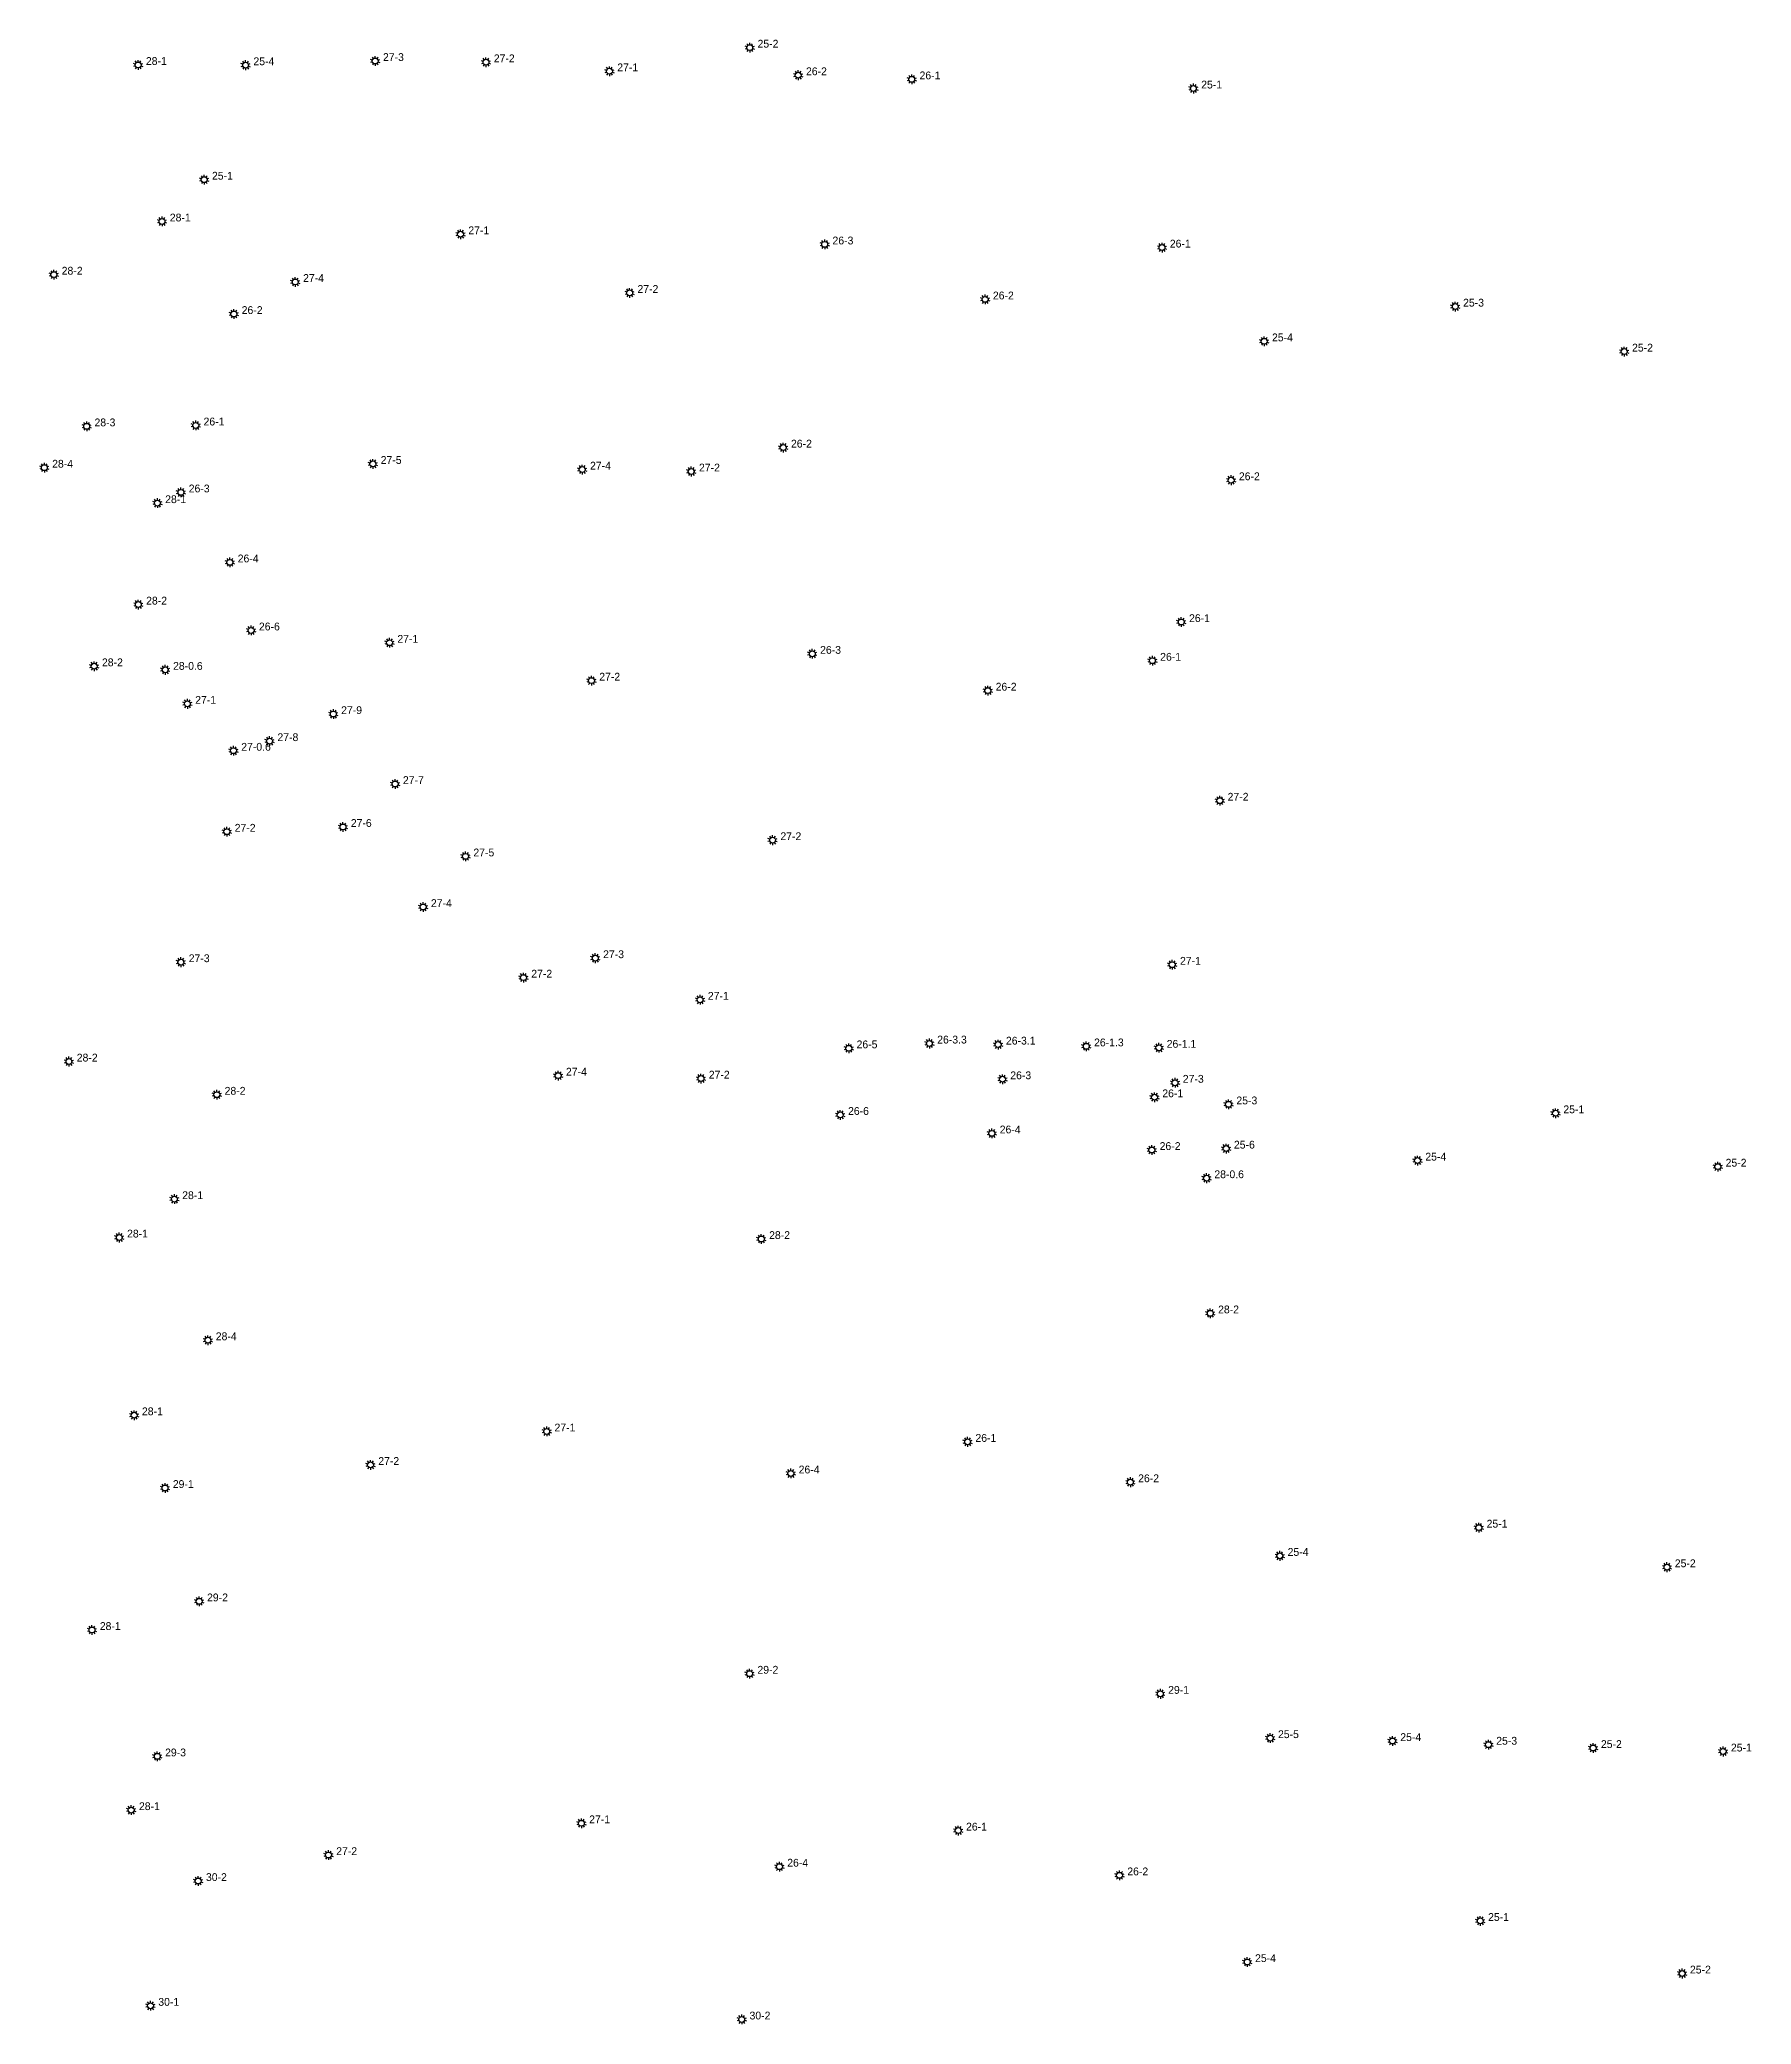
# Model space of a CAD drawing. Header units: inches. Extents: x 486468 to 494393, y 5455952 to 5461583.
# Drawn here: x 487716 to 488155, y 5456275 to 5456784 of the extents above; entities that cross this region are included whole.
import ezdxf

# ---------------------------------------------------------------- set-up
doc = ezdxf.new("R2010")
doc.units = ezdxf.units.IN
doc.header["$MEASUREMENT"] = 0
doc.layers.add('StreetLightingPoles', color=10, linetype='Continuous')

msp = doc.modelspace()

# ---------------------------------------------------------------- texts
at = {"layer": 'StreetLightingPoles'}
for s, p in [('25-2', (487900.344, 5456781.85)), ('28-1', (487743.615, 5456777.412)), ('25-4', (487771.172, 5456777.347)), ('27-3', (487804.37, 5456778.424)), ('27-2', (487832.763, 5456778.101)), ('27-1', (487864.401, 5456775.797)), ('26-2', (487912.76, 5456774.779)), ('26-1', (487941.855, 5456773.727)), ('25-1', (488014.021, 5456771.374)), ('25-1', (487760.552, 5456748.015)), ('28-1', (487749.747, 5456737.309)), ('27-1', (487826.235, 5456734.029)), ('26-3', (487919.55, 5456731.421)), ('26-1', (488005.984, 5456730.615)), ('28-2', (487722.039, 5456723.673)), ('27-4', (487783.899, 5456721.797)), ('27-2', (487869.574, 5456718.99)), ('26-2', (487768.161, 5456713.586)), ('26-2', (487960.651, 5456717.326)), ('25-3', (488081.132, 5456715.486)), ('25-4', (488032.171, 5456706.59)), ('25-2', (488124.427, 5456703.962)), ('28-3', (487730.444, 5456684.803)), ('26-1', (487758.389, 5456685.028)), ('26-2', (487908.921, 5456679.358)), ('28-4', (487719.593, 5456674.207)), ('27-5', (487803.782, 5456675.17)), ('27-4', (487857.43, 5456673.714)), ('27-2', (487885.346, 5456673.229)), ('26-3', (487754.594, 5456667.87)), ('26-2', (488023.684, 5456670.994)), ('28-1', (487748.557, 5456665.127)), ('26-4', (487767.143, 5456649.939)), ('28-2', (487743.677, 5456639.126)), ('26-6', (487772.584, 5456632.501)), ('26-1', (488010.92, 5456634.644)), ('27-1', (487808.056, 5456629.343)), ('28-2', (487732.363, 5456623.321)), ('28-0.6', (487750.577, 5456622.405)), ('26-3', (487916.377, 5456626.511)), ('26-1', (488003.513, 5456624.734)), ('27-2', (487859.782, 5456619.635)), ('26-2', (487961.36, 5456617.077)), ('27-1', (487756.248, 5456613.694)), ('27-9', (487793.647, 5456611.065)), ('27-0.6', (487768.048, 5456601.669)), ('27-8', (487777.323, 5456604.141)), ('27-7', (487809.477, 5456593.139)), ('27-2', (488020.794, 5456588.871)), ('27-6', (487796.121, 5456582.136)), ('27-2', (487766.376, 5456580.917)), ('27-2', (487906.205, 5456578.76)), ('27-5', (487827.532, 5456574.594)), ('27-4', (487816.65, 5456561.614)), ('27-3', (487754.593, 5456547.488)), ('27-3', (487860.773, 5456548.513)), ('27-1', (488008.607, 5456546.828)), ('27-2', (487842.362, 5456543.531)), ('27-1', (487887.617, 5456537.854)), ('26-5', (487925.72, 5456525.418)), ('26-3.3', (487946.38, 5456526.638)), ('26-3.1', (487963.994, 5456526.367)), ('26-1.3', (487986.577, 5456525.916)), ('26-1.1', (488005.185, 5456525.554)), ('28-2', (487725.899, 5456522.024)), ('27-4', (487851.253, 5456518.409)), ('27-2', (487887.852, 5456517.654)), ('26-3', (487965.105, 5456517.487)), ('27-3', (488009.32, 5456516.587)), ('28-2', (487763.792, 5456513.518)), ('26-1', (488004.062, 5456512.868)), ('25-3', (488023.041, 5456511.051)), ('26-6', (487923.536, 5456508.348)), ('25-1', (488106.831, 5456508.768)), ('26-4', (487962.401, 5456503.606)), ('26-2', (488003.38, 5456499.355)), ('25-6', (488022.417, 5456499.716)), ('25-4', (488071.457, 5456496.639)), ('25-2', (488148.402, 5456495.091)), ('28-0.6', (488017.399, 5456492.133)), ('28-1', (487752.921, 5456486.765)), ('28-1', (487738.794, 5456476.93)), ('28-2', (487903.309, 5456476.543)), ('28-2', (488018.356, 5456457.49)), ('28-4', (487761.52, 5456450.607)), ('28-1', (487742.607, 5456431.383)), ('27-1', (487848.322, 5456427.236)), ('26-1', (487956.174, 5456424.563)), ('27-2', (487803.165, 5456418.648)), ('26-4', (487910.878, 5456416.468)), ('26-2', (487997.871, 5456414.22)), ('29-1', (487750.512, 5456412.742)), ('25-1', (488087.161, 5456402.585)), ('25-4', (488036.17, 5456395.346)), ('25-2', (488135.382, 5456392.44)), ('29-2', (487759.289, 5456383.696)), ('28-1', (487731.802, 5456376.354)), ('29-2', (487900.317, 5456365.149)), ('29-1', (488005.56, 5456359.997)), ('25-5', (488033.708, 5456348.645)), ('25-4', (488065.042, 5456347.895)), ('29-3', (487748.537, 5456343.969)), ('25-3', (488089.622, 5456346.957)), ('25-2', (488116.448, 5456346.107)), ('25-1', (488149.762, 5456345.219)), ('28-1', (487741.841, 5456330.198)), ('27-1', (487857.202, 5456326.819)), ('26-1', (487953.775, 5456324.95)), ('27-2', (487792.384, 5456318.67)), ('30-2', (487759.009, 5456312.025)), ('26-4', (487907.95, 5456315.702)), ('26-2', (487995.093, 5456313.479)), ('25-1', (488087.541, 5456301.793)), ('25-4', (488027.832, 5456291.255)), ('25-2', (488139.269, 5456288.324)), ('30-1', (487746.795, 5456280.049)), ('30-2', (487898.294, 5456276.55))]:
    msp.add_text(s, height=2, dxfattribs=at).set_placement(p)

# ---------------------------------------------------------------- blocks, each defined once
blk = doc.blocks.new('Light')
at = {"color": 255}
for p, q in [((-0.71, 0.23), (-1.19, 0.39)), ((-0.44, 0.61), (-0.73, 1.01)), ((0, 0.75), (0, 1.25)), ((0.44, 0.61), (0.73, 1.01)), ((0.71, 0.23), (1.19, 0.39)), ((-0.71, -0.23), (-1.19, -0.39)), ((-0.44, -0.61), (-0.73, -1.01)), ((0, -0.75), (0, -1.25)), ((0.44, -0.61), (0.73, -1.01)), ((0.71, -0.23), (1.19, -0.39))]:
    blk.add_line(p, q, dxfattribs=at)
blk.add_circle((0, 0), 0.75, dxfattribs=at)

# ---------------------------------------------------------------- block references
at = {"layer": 'StreetLightingPoles'}
for p in [(487898.344, 5456781.85), (487741.615, 5456777.412), (487769.172, 5456777.347), (487802.37, 5456778.424), (487830.763, 5456778.101), (487862.401, 5456775.797), (487910.76, 5456774.779), (487939.855, 5456773.727), (488012.021, 5456771.374), (487758.552, 5456748.015), (487747.747, 5456737.309), (487824.235, 5456734.029), (487917.55, 5456731.421), (488003.984, 5456730.615), (487720.039, 5456723.673), (487781.899, 5456721.797), (487867.574, 5456718.99), (487958.651, 5456717.326), (488079.132, 5456715.486), (487766.161, 5456713.586), (488030.171, 5456706.59), (488122.427, 5456703.962), (487728.444, 5456684.803), (487756.389, 5456685.028), (487906.921, 5456679.358), (487717.593, 5456674.207), (487801.782, 5456675.17), (487855.43, 5456673.714), (487883.346, 5456673.229), (488021.684, 5456670.994), (487746.557, 5456665.127), (487752.594, 5456667.87), (487765.143, 5456649.939), (487741.677, 5456639.126), (488008.92, 5456634.644), (487770.584, 5456632.501), (487806.056, 5456629.343), (487730.363, 5456623.321), (487914.377, 5456626.511), (488001.513, 5456624.734), (487748.577, 5456622.405), (487857.782, 5456619.635), (487754.248, 5456613.694), (487959.36, 5456617.077), (487791.647, 5456611.065), (487775.323, 5456604.141), (487766.048, 5456601.669), (487807.477, 5456593.139), (488018.794, 5456588.871), (487794.121, 5456582.136), (487764.376, 5456580.917), (487904.205, 5456578.76), (487825.532, 5456574.594), (487814.65, 5456561.614), (487752.593, 5456547.488), (487858.773, 5456548.513), (488006.607, 5456546.828), (487840.362, 5456543.531), (487885.617, 5456537.854), (487944.38, 5456526.638), (487961.994, 5456526.367), (487723.899, 5456522.024), (487923.72, 5456525.418), (487984.577, 5456525.916), (488003.185, 5456525.554), (487849.253, 5456518.409), (487885.852, 5456517.654), (487963.105, 5456517.487), (488007.32, 5456516.587), (487761.792, 5456513.518), (488002.062, 5456512.868), (488021.041, 5456511.051), (487921.536, 5456508.348), (488104.831, 5456508.768), (487960.401, 5456503.606), (488001.38, 5456499.355), (488020.417, 5456499.716), (488069.457, 5456496.639), (488015.399, 5456492.133), (488146.402, 5456495.091), (487750.921, 5456486.765), (487736.794, 5456476.93), (487901.309, 5456476.543), (488016.356, 5456457.49), (487759.52, 5456450.607), (487740.607, 5456431.383), (487846.322, 5456427.236), (487954.174, 5456424.563), (487801.165, 5456418.648), (487908.878, 5456416.468), (487995.871, 5456414.22), (487748.512, 5456412.742), (488085.161, 5456402.585), (488034.17, 5456395.346), (488133.382, 5456392.44), (487757.289, 5456383.696), (487729.802, 5456376.354), (487898.317, 5456365.149), (488003.56, 5456359.997), (488031.708, 5456348.645), (487746.537, 5456343.969), (488063.042, 5456347.895), (488087.622, 5456346.957), (488114.448, 5456346.107), (488147.762, 5456345.219), (487739.841, 5456330.198), (487855.202, 5456326.819), (487951.775, 5456324.95), (487790.384, 5456318.67), (487905.95, 5456315.702), (487993.093, 5456313.479), (487757.009, 5456312.025), (488085.541, 5456301.793), (488025.832, 5456291.255), (488137.269, 5456288.324), (487744.795, 5456280.049), (487896.294, 5456276.55)]:
    msp.add_blockref('Light', p, dxfattribs=at)

msp.set_redraw_order([(e.dxf.handle, doc.entitydb.next_handle()) for e in msp.query("TEXT MTEXT ATTDEF DIMENSION ARC_DIMENSION")])  # texts and dimensions are drawn at this point

doc.saveas('drawing.dxf')
